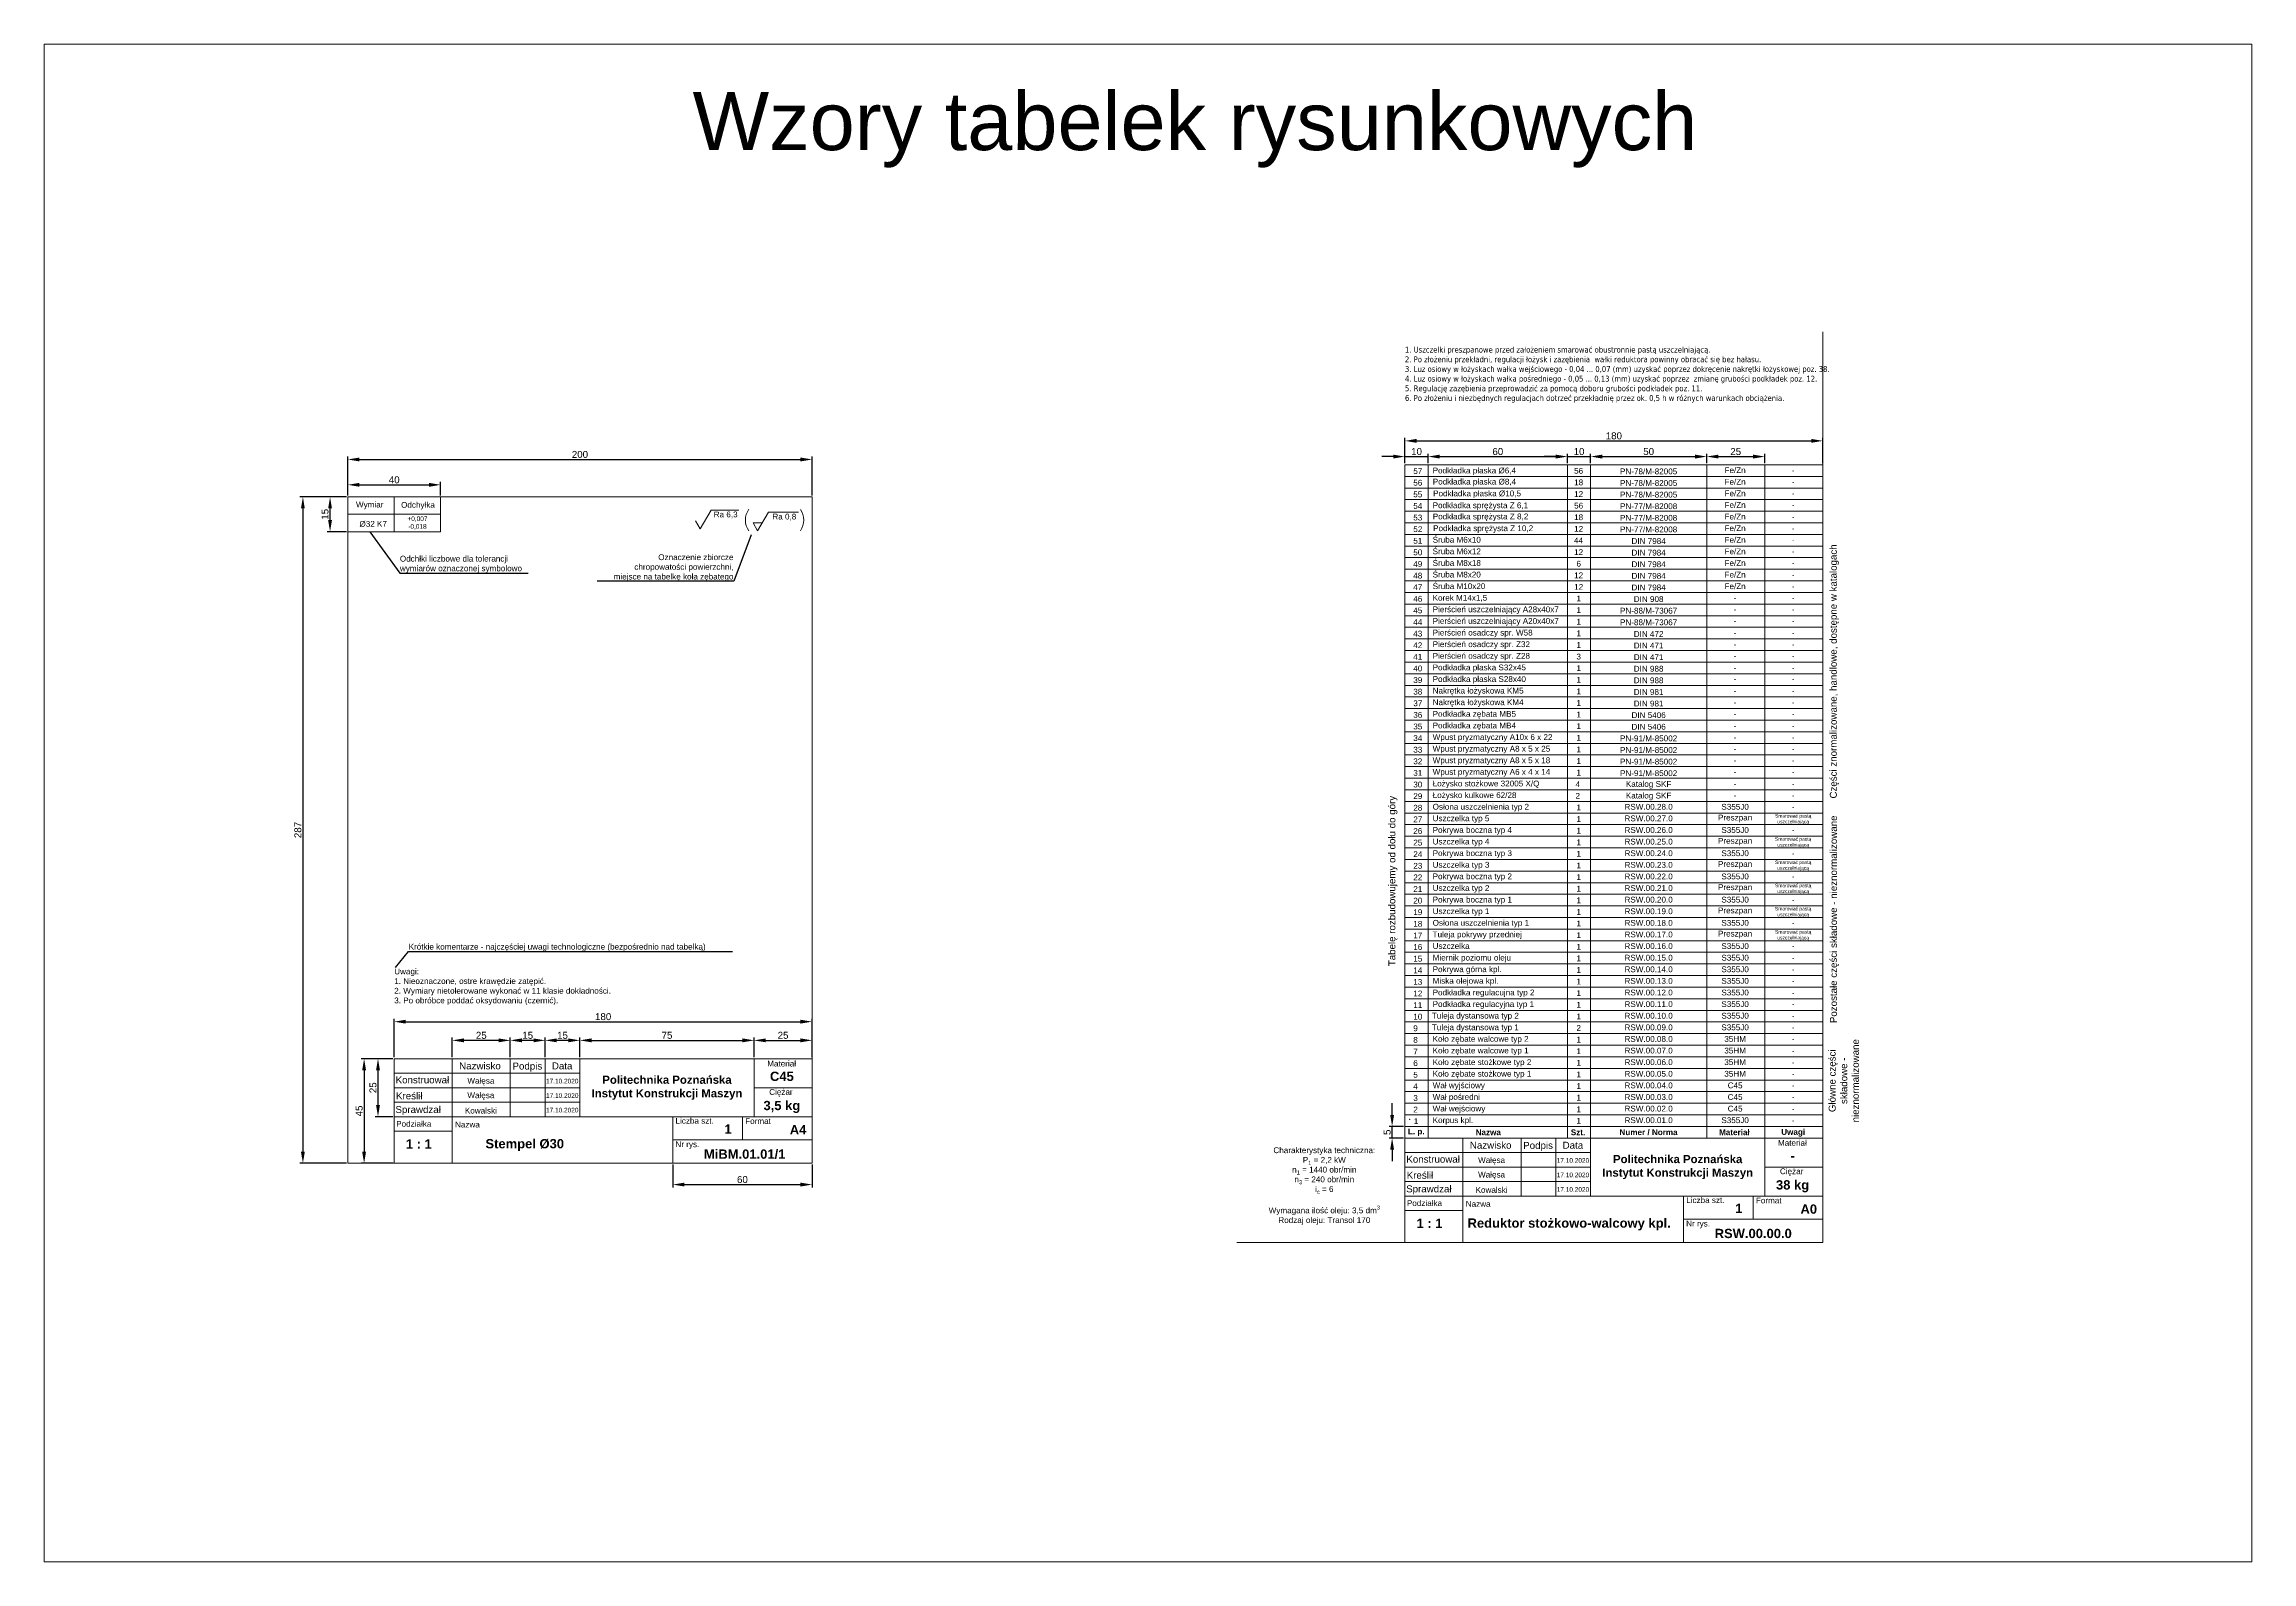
# Model space of a CAD drawing. Header units: millimetres. Extents: x 1987 to 2938, y 1540 to 2194.
import ezdxf
from ezdxf import colors
from ezdxf.entities.mleader import LeaderData, LeaderLine
from ezdxf.enums import TextEntityAlignment as Align
from ezdxf.math import Vec2, Vec3

# ---------------------------------------------------------------- set-up
doc = ezdxf.new("R2010")
doc.units = ezdxf.units.MM
doc.layers.get('Defpoints').update_dxf_attribs({"lineweight": 9})
doc.layers.add('Cienka', color=7, linetype='Continuous', lineweight=5)
doc.layers.add('Gruba', color=7, linetype='Continuous', lineweight=15)
doc.styles.add('arial_ttf', font='arial.ttf')
doc.styles.add('arial_ttfB', font='arialbd.ttf')
doc.styles.add('Inzynierka', font='arial.ttf')
doc.styles.get("Standard").update_dxf_attribs({"font": 'arial.ttf'})
doc.dimstyles.new('ISO-25', dxfattribs={"dimtxt": 2.5, "dimasz": 2.5, "dimexe": 1.25, "dimexo": 0.625, "dimtad": 1, "dimtxsty": 'Standard', "dimcen": 2.5, "dimadec": 0, "dimazin": 0, "dimtfac": 1, "dimtmove": 0, "dimatfit": 3, "dimfxl": 1, "dimarcsym": 0})

# ---------------------------------------------------------------- blocks, each defined once
blk = doc.blocks.new('*D33')
at = {"layer": 'Cienka', "color": 0, "lineweight": -2, "transparency": 16777216}
for p, q in [((2118.21, 1999.77), (2118.21, 2016.51)), ((2318.21, 1999.77), (2318.21, 2016.51)), ((2123.21, 2015.26), (2313.21, 2015.26))]:
    blk.add_line(p, q, dxfattribs=at)
at = {"layer": 'Cienka', "color": 0, "transparency": 16777216}
for points in [[(2123.21, 2016.09), (2123.21, 2014.43), (2118.21, 2015.26)], [(2313.21, 2016.09), (2313.21, 2014.43), (2318.21, 2015.26)]]:
    blk.add_solid(points, dxfattribs=at)
at = {"layer": 'Defpoints', "color": 0, "transparency": 16777216}
for p in [(2318.21, 2015.26), (2118.21, 1999.15), (2318.21, 1999.15)]:
    blk.add_point(p, dxfattribs=at)
at = {"layer": 'Cienka', "color": 0, "transparency": 16777216, "insert": (2218.21, 2017.42), "char_height": 3, "attachment_point": 5}
blk.add_mtext('200', dxfattribs=at)
blk = doc.blocks.new('*D34')
at = {"layer": 'Cienka', "color": 0, "lineweight": -2, "transparency": 16777216}
for p, q in [((2117.59, 1999.15), (2097.62, 1999.15)), ((2098.87, 1994.15), (2098.87, 1717.15)), ((2117.59, 1712.15), (2097.62, 1712.15))]:
    blk.add_line(p, q, dxfattribs=at)
at = {"layer": 'Cienka', "color": 0, "transparency": 16777216}
for points in [[(2098.03, 1994.15), (2099.7, 1994.15), (2098.87, 1999.15)], [(2098.03, 1717.15), (2099.7, 1717.15), (2098.87, 1712.15)]]:
    blk.add_solid(points, dxfattribs=at)
at = {"layer": 'Defpoints', "color": 0, "transparency": 16777216}
for p in [(2118.21, 1999.15), (2098.87, 1712.15), (2118.21, 1712.15)]:
    blk.add_point(p, dxfattribs=at)
at = {"layer": 'Cienka', "color": 0, "transparency": 16777216, "insert": (2096.71, 1855.65), "char_height": 3, "attachment_point": 5, "rotation": 90}
blk.add_mtext('287', dxfattribs=at)
blk = doc.blocks.new('*D35')
at = {"layer": 'Cienka', "color": 0, "lineweight": -2, "transparency": 16777216}
for p, q in [((2293.21, 1757.77), (2293.21, 1766.3)), ((2298.21, 1765.05), (2313.21, 1765.05)), ((2318.21, 1757.77), (2318.21, 1766.3))]:
    blk.add_line(p, q, dxfattribs=at)
at = {"layer": 'Cienka', "color": 0, "transparency": 16777216}
for points in [[(2298.21, 1765.89), (2298.21, 1764.22), (2293.21, 1765.05)], [(2313.21, 1765.89), (2313.21, 1764.22), (2318.21, 1765.05)]]:
    blk.add_solid(points, dxfattribs=at)
at = {"layer": 'Defpoints', "color": 0, "transparency": 16777216}
for p in [(2318.21, 1765.05), (2293.21, 1757.15), (2318.21, 1757.15)]:
    blk.add_point(p, dxfattribs=at)
at = {"layer": 'Cienka', "color": 0, "transparency": 16777216, "insert": (2305.71, 1767.21), "char_height": 3, "attachment_point": 5}
blk.add_mtext('25', dxfattribs=at)
blk = doc.blocks.new('*D36')
at = {"layer": 'Cienka', "color": 0, "lineweight": -2, "transparency": 16777216}
for p, q in [((2218.21, 1757.77), (2218.21, 1766.3)), ((2223.21, 1765.05), (2288.21, 1765.05)), ((2293.21, 1757.77), (2293.21, 1766.3))]:
    blk.add_line(p, q, dxfattribs=at)
at = {"layer": 'Cienka', "color": 0, "transparency": 16777216}
for points in [[(2223.21, 1765.89), (2223.21, 1764.22), (2218.21, 1765.05)], [(2288.21, 1765.89), (2288.21, 1764.22), (2293.21, 1765.05)]]:
    blk.add_solid(points, dxfattribs=at)
at = {"layer": 'Defpoints', "color": 0, "transparency": 16777216}
for p in [(2293.21, 1765.05), (2218.21, 1757.15), (2293.21, 1757.15)]:
    blk.add_point(p, dxfattribs=at)
at = {"layer": 'Cienka', "color": 0, "transparency": 16777216, "insert": (2255.71, 1767.21), "char_height": 3, "attachment_point": 5}
blk.add_mtext('75', dxfattribs=at)
blk = doc.blocks.new('*D37')
at = {"layer": 'Cienka', "color": 0, "lineweight": -2, "transparency": 16777216}
for p, q in [((2203.21, 1757.77), (2203.21, 1766.3)), ((2213.21, 1765.05), (2208.21, 1765.05)), ((2218.21, 1757.77), (2218.21, 1766.3))]:
    blk.add_line(p, q, dxfattribs=at)
at = {"layer": 'Cienka', "color": 0, "transparency": 16777216}
for points in [[(2208.21, 1765.89), (2208.21, 1764.22), (2203.21, 1765.05)], [(2213.21, 1765.89), (2213.21, 1764.22), (2218.21, 1765.05)]]:
    blk.add_solid(points, dxfattribs=at)
at = {"layer": 'Defpoints', "color": 0, "transparency": 16777216}
for p in [(2203.21, 1765.05), (2203.21, 1757.15), (2218.21, 1757.15)]:
    blk.add_point(p, dxfattribs=at)
at = {"layer": 'Cienka', "color": 0, "transparency": 16777216, "insert": (2210.71, 1767.21), "char_height": 3, "attachment_point": 5}
blk.add_mtext('15', dxfattribs=at)
blk = doc.blocks.new('*D38')
at = {"layer": 'Cienka', "color": 0, "lineweight": -2, "transparency": 16777216}
for p, q in [((2188.21, 1757.77), (2188.21, 1766.3)), ((2198.21, 1765.05), (2193.21, 1765.05)), ((2203.21, 1757.77), (2203.21, 1766.3))]:
    blk.add_line(p, q, dxfattribs=at)
at = {"layer": 'Cienka', "color": 0, "transparency": 16777216}
for points in [[(2193.21, 1765.89), (2193.21, 1764.22), (2188.21, 1765.05)], [(2198.21, 1765.89), (2198.21, 1764.22), (2203.21, 1765.05)]]:
    blk.add_solid(points, dxfattribs=at)
at = {"layer": 'Defpoints', "color": 0, "transparency": 16777216}
for p in [(2188.21, 1765.05), (2188.21, 1757.15), (2203.21, 1757.15)]:
    blk.add_point(p, dxfattribs=at)
at = {"layer": 'Cienka', "color": 0, "transparency": 16777216, "insert": (2195.71, 1767.21), "char_height": 3, "attachment_point": 5}
blk.add_mtext('15', dxfattribs=at)
blk = doc.blocks.new('*D39')
at = {"layer": 'Cienka', "color": 0, "lineweight": -2, "transparency": 16777216}
for p, q in [((2163.21, 1757.77), (2163.21, 1766.3)), ((2183.21, 1765.05), (2168.21, 1765.05)), ((2188.21, 1757.77), (2188.21, 1766.3))]:
    blk.add_line(p, q, dxfattribs=at)
at = {"layer": 'Cienka', "color": 0, "transparency": 16777216}
for points in [[(2168.21, 1765.89), (2168.21, 1764.22), (2163.21, 1765.05)], [(2183.21, 1765.89), (2183.21, 1764.22), (2188.21, 1765.05)]]:
    blk.add_solid(points, dxfattribs=at)
at = {"layer": 'Defpoints', "color": 0, "transparency": 16777216}
for p in [(2163.21, 1765.05), (2163.21, 1757.15), (2188.21, 1757.15)]:
    blk.add_point(p, dxfattribs=at)
at = {"layer": 'Cienka', "color": 0, "transparency": 16777216, "insert": (2175.71, 1767.21), "char_height": 3, "attachment_point": 5}
blk.add_mtext('25', dxfattribs=at)
blk = doc.blocks.new('*D40')
at = {"layer": 'Cienka', "color": 0, "lineweight": -2, "transparency": 16777216}
for p, q in [((2137.59, 1757.15), (2129.97, 1757.15)), ((2131.22, 1752.15), (2131.22, 1737.15)), ((2137.59, 1732.15), (2129.97, 1732.15))]:
    blk.add_line(p, q, dxfattribs=at)
at = {"layer": 'Cienka', "color": 0, "transparency": 16777216}
for points in [[(2130.39, 1752.15), (2132.06, 1752.15), (2131.22, 1757.15)], [(2130.39, 1737.15), (2132.06, 1737.15), (2131.22, 1732.15)]]:
    blk.add_solid(points, dxfattribs=at)
at = {"layer": 'Defpoints', "color": 0, "transparency": 16777216}
for p in [(2138.21, 1757.15), (2131.22, 1732.15), (2138.21, 1732.15)]:
    blk.add_point(p, dxfattribs=at)
at = {"layer": 'Cienka', "color": 0, "transparency": 16777216, "insert": (2129.07, 1744.65), "char_height": 3, "attachment_point": 5, "rotation": 90}
blk.add_mtext('25', dxfattribs=at)
blk = doc.blocks.new('*D41')
at = {"layer": 'Cienka', "color": 0, "lineweight": -2, "transparency": 16777216}
for p, q in [((2137.59, 1757.15), (2123.99, 1757.15)), ((2125.24, 1752.15), (2125.24, 1717.15)), ((2137.59, 1712.15), (2123.99, 1712.15))]:
    blk.add_line(p, q, dxfattribs=at)
at = {"layer": 'Cienka', "color": 0, "transparency": 16777216}
for points in [[(2124.4, 1752.15), (2126.07, 1752.15), (2125.24, 1757.15)], [(2124.4, 1717.15), (2126.07, 1717.15), (2125.24, 1712.15)]]:
    blk.add_solid(points, dxfattribs=at)
at = {"layer": 'Defpoints', "color": 0, "transparency": 16777216}
for p in [(2138.21, 1757.15), (2125.24, 1712.15), (2138.21, 1712.15)]:
    blk.add_point(p, dxfattribs=at)
at = {"layer": 'Cienka', "color": 0, "transparency": 16777216, "insert": (2123.09, 1734.65), "char_height": 3, "attachment_point": 5, "rotation": 90}
blk.add_mtext('45', dxfattribs=at)
blk = doc.blocks.new('*D42')
at = {"layer": 'Cienka', "color": 0, "lineweight": -2, "transparency": 16777216}
for p, q in [((2258.21, 1711.52), (2258.21, 1701.69)), ((2263.21, 1702.94), (2313.21, 1702.94)), ((2318.21, 1711.52), (2318.21, 1701.69))]:
    blk.add_line(p, q, dxfattribs=at)
at = {"layer": 'Cienka', "color": 0, "transparency": 16777216}
for points in [[(2263.21, 1703.77), (2263.21, 1702.1), (2258.21, 1702.94)], [(2313.21, 1703.77), (2313.21, 1702.1), (2318.21, 1702.94)]]:
    blk.add_solid(points, dxfattribs=at)
at = {"layer": 'Defpoints', "color": 0, "transparency": 16777216}
for p in [(2258.21, 1712.15), (2318.21, 1712.15), (2318.21, 1702.94)]:
    blk.add_point(p, dxfattribs=at)
at = {"layer": 'Cienka', "color": 0, "transparency": 16777216, "insert": (2288.21, 1705.09), "char_height": 3, "attachment_point": 5}
blk.add_mtext('60', dxfattribs=at)
blk = doc.blocks.new('*D43')
at = {"layer": 'Cienka', "color": 0, "lineweight": -2, "transparency": 16777216}
for p, q in [((2138.21, 1757.77), (2138.21, 1774.35)), ((2143.21, 1773.1), (2313.21, 1773.1)), ((2318.21, 1757.77), (2318.21, 1774.35))]:
    blk.add_line(p, q, dxfattribs=at)
at = {"layer": 'Cienka', "color": 0, "transparency": 16777216}
for points in [[(2143.21, 1773.94), (2143.21, 1772.27), (2138.21, 1773.1)], [(2313.21, 1773.94), (2313.21, 1772.27), (2318.21, 1773.1)]]:
    blk.add_solid(points, dxfattribs=at)
at = {"layer": 'Defpoints', "color": 0, "transparency": 16777216}
for p in [(2318.21, 1773.1), (2138.21, 1757.15), (2318.21, 1757.15)]:
    blk.add_point(p, dxfattribs=at)
at = {"layer": 'Cienka', "color": 0, "transparency": 16777216, "insert": (2228.21, 1775.26), "char_height": 3, "attachment_point": 5}
blk.add_mtext('180', dxfattribs=at)
blk = doc.blocks.new('Nawias')
at = {"layer": 'Cienka', "transparency": 33554687}
blk.add_arc((15083.66, -815.45), 8, 324.94335, 35.05665, dxfattribs=at)
blk = doc.blocks.new('Nawias 2')
at = {"layer": 'Cienka', "transparency": 33554687}
blk.add_arc((15076.37, -815.45), 8, 144.16079, 215.83921, dxfattribs=at)
blk = doc.blocks.new('_None')
blk = doc.blocks.new('*D44')
at = {"layer": 'Cienka', "color": 0, "lineweight": -2, "transparency": 16777216}
for p, q in [((2118.21, 1999.77), (2118.21, 2005.6)), ((2123.21, 2004.35), (2153.21, 2004.35)), ((2158.21, 1999.77), (2158.21, 2005.6))]:
    blk.add_line(p, q, dxfattribs=at)
at = {"layer": 'Cienka', "color": 0, "transparency": 16777216}
for points in [[(2123.21, 2005.18), (2123.21, 2003.51), (2118.21, 2004.35)], [(2153.21, 2005.18), (2153.21, 2003.51), (2158.21, 2004.35)]]:
    blk.add_solid(points, dxfattribs=at)
at = {"layer": 'Defpoints', "color": 0, "transparency": 16777216}
for p in [(2118.21, 1999.15), (2158.21, 2004.35), (2158.21, 1999.15)]:
    blk.add_point(p, dxfattribs=at)
at = {"layer": 'Cienka', "color": 0, "transparency": 16777216, "insert": (2138.21, 2006.5), "char_height": 3, "attachment_point": 5}
blk.add_mtext('40', dxfattribs=at)
blk = doc.blocks.new('*D45')
at = {"layer": 'Cienka', "color": 0, "lineweight": -2, "transparency": 16777216}
for p, q in [((2117.59, 1999.15), (2109.32, 1999.15)), ((2110.57, 1989.15), (2110.57, 1994.15)), ((2117.59, 1984.15), (2109.32, 1984.15))]:
    blk.add_line(p, q, dxfattribs=at)
at = {"layer": 'Cienka', "color": 0, "transparency": 16777216}
for points in [[(2109.74, 1994.15), (2111.4, 1994.15), (2110.57, 1999.15)], [(2109.74, 1989.15), (2111.4, 1989.15), (2110.57, 1984.15)]]:
    blk.add_solid(points, dxfattribs=at)
at = {"layer": 'Defpoints', "color": 0, "transparency": 16777216}
for p in [(2110.57, 1999.15), (2118.21, 1999.15), (2118.21, 1984.15)]:
    blk.add_point(p, dxfattribs=at)
at = {"layer": 'Cienka', "color": 0, "transparency": 16777216, "insert": (2108.41, 1991.65), "char_height": 3, "attachment_point": 5, "rotation": 90}
blk.add_mtext('15', dxfattribs=at)
blk = doc.blocks.new('*D26')
at = {"layer": 'Cienka', "color": 0, "lineweight": -2, "transparency": 16777216}
for p, q in [((2568.6, 2016.51), (2563.6, 2016.51)), ((2573.6, 2013.6), (2573.6, 2017.76)), ((2573.6, 2016.51), (2583.61, 2016.51)), ((2583.61, 2013.6), (2583.61, 2017.76)), ((2588.61, 2016.51), (2593.61, 2016.51))]:
    blk.add_line(p, q, dxfattribs=at)
at = {"layer": 'Cienka', "color": 0, "transparency": 16777216}
for points in [[(2568.6, 2017.34), (2568.6, 2015.67), (2573.6, 2016.51)], [(2588.61, 2017.34), (2588.61, 2015.67), (2583.61, 2016.51)]]:
    blk.add_solid(points, dxfattribs=at)
at = {"layer": 'Defpoints', "color": 0, "transparency": 16777216}
for p in [(2583.61, 2016.51), (2573.6, 2012.97), (2583.61, 2012.97)]:
    blk.add_point(p, dxfattribs=at)
at = {"layer": 'Cienka', "color": 0, "transparency": 16777216, "insert": (2578.61, 2018.66), "char_height": 3, "attachment_point": 5}
blk.add_mtext('10', dxfattribs=at)
blk = doc.blocks.new('*D27')
at = {"layer": 'Cienka', "color": 0, "lineweight": -2, "transparency": 16777216}
for p, q in [((2583.61, 2013.6), (2583.61, 2017.76)), ((2588.61, 2016.51), (2638.6, 2016.51)), ((2643.6, 2013.6), (2643.6, 2017.76))]:
    blk.add_line(p, q, dxfattribs=at)
at = {"layer": 'Cienka', "color": 0, "transparency": 16777216}
for points in [[(2588.61, 2017.34), (2588.61, 2015.67), (2583.61, 2016.51)], [(2638.6, 2017.34), (2638.6, 2015.67), (2643.6, 2016.51)]]:
    blk.add_solid(points, dxfattribs=at)
at = {"layer": 'Defpoints', "color": 0, "transparency": 16777216}
for p in [(2643.6, 2016.51), (2583.61, 2012.97), (2643.6, 2012.97)]:
    blk.add_point(p, dxfattribs=at)
at = {"layer": 'Cienka', "color": 0, "transparency": 16777216, "insert": (2613.61, 2018.66), "char_height": 3, "attachment_point": 5}
blk.add_mtext('60', dxfattribs=at)
blk = doc.blocks.new('*D28')
at = {"layer": 'Cienka', "color": 0, "lineweight": -2, "transparency": 16777216}
for p, q in [((2638.6, 2016.51), (2633.6, 2016.51)), ((2643.6, 2013.6), (2643.6, 2017.76)), ((2643.6, 2016.51), (2653.6, 2016.51)), ((2653.6, 2013.6), (2653.6, 2017.76)), ((2658.6, 2016.51), (2663.6, 2016.51))]:
    blk.add_line(p, q, dxfattribs=at)
at = {"layer": 'Cienka', "color": 0, "transparency": 16777216}
for points in [[(2638.6, 2017.34), (2638.6, 2015.67), (2643.6, 2016.51)], [(2658.6, 2017.34), (2658.6, 2015.67), (2653.6, 2016.51)]]:
    blk.add_solid(points, dxfattribs=at)
at = {"layer": 'Defpoints', "color": 0, "transparency": 16777216}
for p in [(2653.6, 2016.51), (2643.6, 2012.97), (2653.6, 2012.97)]:
    blk.add_point(p, dxfattribs=at)
at = {"layer": 'Cienka', "color": 0, "transparency": 16777216, "insert": (2648.6, 2018.66), "char_height": 3, "attachment_point": 5}
blk.add_mtext('10', dxfattribs=at)
blk = doc.blocks.new('*D29')
at = {"layer": 'Cienka', "color": 0, "lineweight": -2, "transparency": 16777216}
for p, q in [((2653.6, 2013.6), (2653.6, 2017.76)), ((2658.6, 2016.51), (2698.6, 2016.51)), ((2703.6, 2013.6), (2703.6, 2017.76))]:
    blk.add_line(p, q, dxfattribs=at)
at = {"layer": 'Cienka', "color": 0, "transparency": 16777216}
for points in [[(2658.6, 2017.34), (2658.6, 2015.67), (2653.6, 2016.51)], [(2698.6, 2017.34), (2698.6, 2015.67), (2703.6, 2016.51)]]:
    blk.add_solid(points, dxfattribs=at)
at = {"layer": 'Defpoints', "color": 0, "transparency": 16777216}
for p in [(2703.6, 2016.51), (2653.6, 2012.97), (2703.6, 2012.97)]:
    blk.add_point(p, dxfattribs=at)
at = {"layer": 'Cienka', "color": 0, "transparency": 16777216, "insert": (2678.6, 2018.66), "char_height": 3, "attachment_point": 5}
blk.add_mtext('50', dxfattribs=at)
blk = doc.blocks.new('*D30')
at = {"layer": 'Cienka', "color": 0, "lineweight": -2, "transparency": 16777216}
for p, q in [((2703.6, 2013.6), (2703.6, 2017.76)), ((2708.6, 2016.51), (2723.6, 2016.51)), ((2728.6, 2013.6), (2728.6, 2017.76))]:
    blk.add_line(p, q, dxfattribs=at)
at = {"layer": 'Cienka', "color": 0, "transparency": 16777216}
for points in [[(2708.6, 2017.34), (2708.6, 2015.67), (2703.6, 2016.51)], [(2723.6, 2017.34), (2723.6, 2015.67), (2728.6, 2016.51)]]:
    blk.add_solid(points, dxfattribs=at)
at = {"layer": 'Defpoints', "color": 0, "transparency": 16777216}
for p in [(2728.6, 2016.51), (2703.6, 2012.97), (2728.6, 2012.97)]:
    blk.add_point(p, dxfattribs=at)
at = {"layer": 'Cienka', "color": 0, "transparency": 16777216, "insert": (2716.1, 2018.66), "char_height": 3, "attachment_point": 5}
blk.add_mtext('25', dxfattribs=at)
blk = doc.blocks.new('*D31')
at = {"layer": 'Cienka', "color": 0, "lineweight": -2, "transparency": 16777216}
for p, q in [((2568.08, 1732.97), (2568.08, 1737.97)), ((2572.98, 1727.97), (2566.83, 1727.97)), ((2572.98, 1722.97), (2566.83, 1722.97)), ((2568.08, 1722.97), (2568.08, 1727.97)), ((2568.08, 1717.97), (2568.08, 1712.97))]:
    blk.add_line(p, q, dxfattribs=at)
at = {"layer": 'Cienka', "color": 0, "transparency": 16777216}
for points in [[(2567.25, 1732.97), (2568.92, 1732.97), (2568.08, 1727.97)], [(2567.25, 1717.97), (2568.92, 1717.97), (2568.08, 1722.97)]]:
    blk.add_solid(points, dxfattribs=at)
at = {"layer": 'Defpoints', "color": 0, "transparency": 16777216}
for p in [(2568.08, 1727.97), (2573.6, 1727.97), (2573.6, 1722.97)]:
    blk.add_point(p, dxfattribs=at)
at = {"layer": 'Cienka', "color": 0, "transparency": 16777216, "insert": (2565.93, 1725.47), "char_height": 3, "attachment_point": 5, "rotation": 90}
blk.add_mtext('5', dxfattribs=at)
blk = doc.blocks.new('*D32')
at = {"layer": 'Cienka', "color": 0, "lineweight": -2, "transparency": 16777216}
for p, q in [((2573.6, 2013.6), (2573.6, 2024.52)), ((2578.6, 2023.27), (2748.6, 2023.27)), ((2753.6, 2013.6), (2753.6, 2024.52))]:
    blk.add_line(p, q, dxfattribs=at)
at = {"layer": 'Cienka', "color": 0, "transparency": 16777216}
for points in [[(2578.6, 2024.11), (2578.6, 2022.44), (2573.6, 2023.27)], [(2748.6, 2024.11), (2748.6, 2022.44), (2753.6, 2023.27)]]:
    blk.add_solid(points, dxfattribs=at)
at = {"layer": 'Defpoints', "color": 0, "transparency": 16777216}
for p in [(2753.6, 2023.27), (2573.6, 2012.97), (2753.6, 2012.97)]:
    blk.add_point(p, dxfattribs=at)
at = {"layer": 'Cienka', "color": 0, "transparency": 16777216, "insert": (2663.6, 2025.43), "char_height": 3, "attachment_point": 5}
blk.add_mtext('180', dxfattribs=at)

msp = doc.modelspace()

# ---------------------------------------------------------------- linework, layer by layer
at = {"layer": 'Cienka'}
msp.add_lwpolyline([(1987.408, 2194.15), (2938.433, 2194.15), (2938.433, 1540.436), (1987.408, 1540.436)], close=True, dxfattribs=at)
at = {"layer": 'Cienka', "transparency": 33554687}
for points in [[(2268.038, 1988.77), (2270.033, 1985.314), (2274.718, 1993.428)], [(2274.718, 1993.428), (2286.623, 1993.428)], [(2292.777, 1987.913), (2294.773, 1984.457), (2299.457, 1992.572)], [(2292.777, 1987.913), (2296.768, 1987.913)], [(2299.457, 1992.572), (2312.432, 1992.572)]]:
    msp.add_lwpolyline(points, dxfattribs=at)
at = {"layer": 'Gruba'}
for p, q in [((2753.605, 2070.274), (2753.605, 1677.972)), ((2138.214, 1999.149), (2138.214, 1991.649)), ((2138.214, 1999.149), (2138.214, 1991.649)), ((2158.214, 1991.649), (2158.214, 1999.149)), ((2138.214, 1991.649), (2118.214, 1991.649)), ((2118.214, 1991.649), (2138.214, 1991.649)), ((2138.214, 1991.649), (2158.214, 1991.649)), ((2138.214, 1991.649), (2138.214, 1984.149)), ((2138.214, 1991.649), (2158.214, 1991.649)), ((2138.214, 1984.149), (2138.214, 1991.649)), ((2158.214, 1991.649), (2158.214, 1984.149)), ((2138.214, 1984.149), (2118.214, 1984.149)), ((2158.214, 1984.149), (2138.214, 1984.149)), ((2138.214, 1757.149), (2163.214, 1757.149)), ((2218.214, 1750.899), (2138.214, 1750.899)), ((2163.214, 1757.149), (2163.214, 1712.149)), ((2163.214, 1757.149), (2188.214, 1757.149)), ((2188.214, 1757.149), (2188.214, 1732.149)), ((2188.214, 1757.149), (2203.214, 1757.149)), ((2203.214, 1757.149), (2203.214, 1732.149)), ((2203.214, 1757.149), (2218.214, 1757.149)), ((2218.214, 1757.149), (2218.214, 1732.149)), ((2218.214, 1744.649), (2218.214, 1757.149)), ((2218.214, 1744.649), (2138.214, 1744.649)), ((2218.214, 1732.149), (2218.214, 1744.649)), ((2293.214, 1744.649), (2318.214, 1744.649)), ((2218.214, 1738.399), (2138.214, 1738.399)), ((2293.214, 1732.149), (2138.214, 1732.149)), ((2163.214, 1732.149), (2163.214, 1725.899)), ((2258.214, 1712.149), (2258.214, 1732.149)), ((2288.214, 1722.149), (2288.214, 1732.149)), ((2163.214, 1725.899), (2138.214, 1725.899)), ((2258.214, 1722.149), (2318.214, 1722.149)), ((2598.605, 1722.972), (2598.605, 1677.972)), ((2623.605, 1722.972), (2623.605, 1697.972)), ((2638.605, 1722.972), (2638.605, 1697.972)), ((2653.605, 1722.972), (2653.605, 1697.972)), ((2653.605, 1710.472), (2653.605, 1722.972)), ((2318.214, 1712.149), (2258.214, 1712.149)), ((2653.605, 1716.722), (2573.605, 1716.722)), ((2653.605, 1710.472), (2573.605, 1710.472)), ((2653.605, 1704.222), (2573.605, 1704.222)), ((2653.605, 1697.972), (2653.605, 1710.472)), ((2728.605, 1710.472), (2753.605, 1710.472)), ((2728.605, 1697.972), (2573.605, 1697.972)), ((2598.605, 1697.972), (2598.605, 1691.722)), ((2693.605, 1677.972), (2693.605, 1697.972)), ((2723.605, 1687.972), (2723.605, 1697.972)), ((2598.605, 1691.722), (2573.605, 1691.722)), ((2693.605, 1687.972), (2753.605, 1687.972)), ((2753.605, 1677.972), (2501.214, 1677.972))]:
    msp.add_line(p, q, dxfattribs=at)
at = {"layer": 'Gruba', "transparency": 33554687}
for p, q in [((2573.605, 1722.972), (2573.605, 2012.972)), ((2583.609, 1722.972), (2583.609, 2012.972)), ((2643.604, 1722.972), (2643.604, 2012.972)), ((2653.605, 1722.972), (2653.605, 2012.972)), ((2703.604, 1722.972), (2703.604, 2012.972)), ((2728.605, 1722.972), (2728.605, 2012.972))]:
    msp.add_line(p, q, dxfattribs=at)
at = {"layer": 'Gruba', "color": 7, "linetype": 'Continuous', "transparency": 33554687}
for p, q in [((2573.605, 2012.972), (2753.605, 2012.972)), ((2573.605, 2007.972), (2753.605, 2007.972)), ((2573.605, 2002.972), (2753.605, 2002.972)), ((2573.605, 1997.972), (2753.605, 1997.972)), ((2573.605, 1992.972), (2753.605, 1992.972)), ((2573.605, 1987.972), (2753.605, 1987.972)), ((2573.605, 1982.972), (2753.605, 1982.972)), ((2573.605, 1977.972), (2753.605, 1977.972)), ((2573.605, 1972.972), (2753.605, 1972.972)), ((2573.605, 1967.972), (2753.605, 1967.972)), ((2573.605, 1962.972), (2753.605, 1962.972)), ((2573.605, 1957.972), (2753.605, 1957.972)), ((2573.605, 1952.972), (2753.605, 1952.972)), ((2573.605, 1947.972), (2753.605, 1947.972)), ((2573.605, 1942.972), (2753.605, 1942.972)), ((2573.605, 1937.972), (2753.605, 1937.972)), ((2573.605, 1932.972), (2753.605, 1932.972)), ((2573.605, 1927.972), (2753.605, 1927.972)), ((2573.605, 1922.972), (2753.605, 1922.972)), ((2573.605, 1917.972), (2753.605, 1917.972)), ((2573.605, 1912.972), (2753.605, 1912.972)), ((2573.605, 1907.972), (2753.605, 1907.972)), ((2573.605, 1902.972), (2753.605, 1902.972)), ((2573.605, 1897.972), (2753.605, 1897.972)), ((2573.605, 1892.972), (2753.605, 1892.972)), ((2573.605, 1887.972), (2753.605, 1887.972)), ((2573.605, 1887.972), (2753.605, 1887.972)), ((2573.605, 1882.972), (2753.605, 1882.972)), ((2573.605, 1877.972), (2753.605, 1877.972)), ((2573.605, 1872.972), (2753.605, 1872.972)), ((2573.605, 1867.972), (2753.605, 1867.972)), ((2573.605, 1862.972), (2753.605, 1862.972)), ((2573.605, 1857.972), (2753.605, 1857.972)), ((2573.605, 1852.972), (2753.605, 1852.972)), ((2573.605, 1847.972), (2753.605, 1847.972)), ((2573.605, 1842.972), (2753.605, 1842.972)), ((2573.605, 1837.972), (2753.605, 1837.972)), ((2573.605, 1832.972), (2753.605, 1832.972)), ((2573.605, 1827.972), (2753.605, 1827.972)), ((2573.605, 1822.972), (2753.605, 1822.972)), ((2573.605, 1817.972), (2753.605, 1817.972)), ((2573.605, 1812.972), (2753.605, 1812.972)), ((2573.605, 1807.972), (2753.605, 1807.972)), ((2573.605, 1802.972), (2753.605, 1802.972)), ((2573.605, 1797.972), (2753.605, 1797.972)), ((2573.605, 1792.972), (2753.605, 1792.972)), ((2573.605, 1787.972), (2753.605, 1787.972)), ((2573.605, 1782.972), (2753.605, 1782.972)), ((2573.605, 1777.972), (2753.605, 1777.972)), ((2573.605, 1772.972), (2753.605, 1772.972)), ((2573.605, 1767.972), (2753.605, 1767.972)), ((2573.605, 1762.972), (2753.605, 1762.972)), ((2573.605, 1757.972), (2753.605, 1757.972)), ((2573.605, 1752.972), (2753.605, 1752.972)), ((2573.605, 1747.972), (2753.605, 1747.972)), ((2573.605, 1742.972), (2753.605, 1742.972)), ((2573.605, 1737.972), (2753.605, 1737.972)), ((2573.605, 1732.972), (2753.605, 1732.972)), ((2573.605, 1727.972), (2753.605, 1727.972))]:
    msp.add_line(p, q, dxfattribs=at)
at = {"layer": 'Gruba', "color": 7, "linetype": 'Continuous'}
for p, q in [((2573.605, 1677.972), (2573.605, 1727.877)), ((2573.605, 1722.972), (2753.605, 1722.972)), ((2573.605, 1722.972), (2653.733, 1722.972))]:
    msp.add_line(p, q, dxfattribs=at)
at = {"layer": 'Gruba'}
for points in [[(2118.214, 1999.149), (2318.214, 1999.149), (2318.214, 1712.149), (2118.214, 1712.149)], [(2318.214, 1712.149), (2138.214, 1712.149), (2138.214, 1757.149), (2318.214, 1757.149)], [(2318.214, 1757.149), (2293.214, 1757.149), (2293.214, 1732.149), (2318.214, 1732.149)], [(2753.605, 1722.972), (2728.605, 1722.972), (2728.605, 1697.972), (2753.605, 1697.972)]]:
    msp.add_lwpolyline(points, close=True, dxfattribs=at)
msp.add_point((2575.668, 1731.04), dxfattribs=at)

# ---------------------------------------------------------------- block references
at = {"layer": 'Cienka'}
for name, p in [('Nawias 2', (-12778.874, 2804.591)), ('Nawias', (-12777.043, 2804.591))]:
    msp.add_blockref(name, p, dxfattribs=at)

# ---------------------------------------------------------------- texts
for s, width, heights, insert, char_height, attachment_point in [('Wzory tabelek rysunkowych', 439.67128, [3.235], (2266.744, 2173.507), 25, 1), ('{\\fTahoma|b0|i0|c238|p34;1. Uszczelki preszpanowe przed założeniem smarować obustronnie pastą uszczelniającą.\\P2. Po złożeniu przekładni, regulacji łożysk i zazębienia  wałki reduktora powinny obracać się bez hałasu.\\P3. Luz osiowy w łożyskach wałka wejściowego - 0,04 ... 0,07 (mm) uzyskać poprzez dokręcenie nakrętki łożyskowej poz. 38.\\P4. Luz osiowy w łożyskach wałka pośredniego - 0,05 ... 0,13 (mm) uzyskać poprzez  zmianę grubości podkładek poz. 12.\\P5. Regulację zazębienia przeprowadzić za pomocą doboru grubości podkładek poz. 11.\\P6. Po złożeniu i niezbędnych regulacjach dotrzeć przekładnię przez ok. 0,5 h w różnych warunkach obciążenia.  }', 174.10016, [0], (2573.605, 2063.816), 2.5, 1), ('{\\fArial|b1|i0|c238|p34;C45}', 18.79507, [4.319], (2305.201, 1749.546), 4, 5), ('Wałęsa', 23.29132, [0], (2175.541, 1747.278), 2.5, 5), ('Wałęsa', 23.29132, [0], (2175.541, 1741.028), 2.5, 5), ('17.10.2020', 23.29132, [0], (2210.585, 1747.503), 2, 5), ('17.10.2020', 23.29132, [0], (2210.585, 1741.253), 2, 5), ('Kowalski', 23.29132, [0], (2175.541, 1734.778), 2.5, 5), ('17.10.2020', 23.29132, [0], (2210.585, 1735.003), 2, 5), ('{\\fArial|b1|i0|c238|p34;3,5 kg}', 18.79507, [4.319], (2305.201, 1736.375), 4, 5), ('\\A1;\\pxqc;Charakterystyka techniczna:\\PP{\\H0.7x;\\S^ 1;} = 2,2 kW\\Pn{\\H0.7x;\\S^ 1;} = 1440 obr/min\\Pn{\\H0.7x;\\S^ 3;} = 240 obr/min\\Pi{\\H0.7x;\\S^ c;} = 6\\P\\PWymagana ilość oleju: 3,5 dm{\\H0.7x;\\S3^ ;}\\PRodzaj oleju: Transol 170', 111.00395, [0], (2483.372, 1718.977), 2.5, 1), ('Wałęsa', 23.29132, [0], (2610.932, 1713.101), 2.5, 5), ('17.10.2020', 23.29132, [0], (2645.976, 1713.326), 2, 5), ('{\\fArial|b1|i0|c238|p34;-}', 18.79507, [4.319], (2740.592, 1715.369), 4, 5), ('Wałęsa', 23.29132, [0], (2610.932, 1706.851), 2.5, 5), ('17.10.2020', 23.29132, [0], (2645.976, 1707.076), 2, 5), ('{\\fArial|b1|i0|c238|p34;38 kg}', 18.79507, [4.319], (2740.592, 1702.198), 4, 5), ('Kowalski', 23.29132, [0], (2610.932, 1700.601), 2.5, 5), ('17.10.2020', 23.29132, [0], (2645.976, 1700.826), 2, 5)]:
    msp.add_mtext_dynamic_manual_height_columns(s, width=width, gutter_width=12.5, heights=heights, dxfattribs=dict(at, insert=insert, char_height=char_height, attachment_point=attachment_point))
at = {"layer": 'Cienka', "insert": (2148.214, 1987.899), "char_height": 2, "attachment_point": 5, "style": 'Inzynierka'}
msp.add_mtext_dynamic_manual_height_columns('\\pxqc;+0,007\\P-0,018', width=20, gutter_width=20, heights=[0], dxfattribs=at)
at = {"layer": 'Cienka', "transparency": 33554687, "char_height": 2.5, "attachment_point": 1}
for s, insert, width in [('Ra 6,3', (2275.851, 1992.834), 14.06166), ('Ra 0,8', (2301.12, 1991.914), 23.25285)]:
    msp.add_mtext(s, dxfattribs=dict(at, insert=insert, width=width))
at = {"layer": 'Cienka', "color": 1, "char_height": 3, "rotation": 90}
for s, width, insert, attachment_point in [('Części znormalizowane, handlowe, dostępne w katalogach', 143.61092, (2756.638, 1869.22), 1), ('Tabelę rozbudowujemy od dołu do góry', 143.61092, (2566.483, 1796.99), 1), ('Pozostałe części składowe - nieznormalizowane', 143.61092, (2756.695, 1772.473), 1), ('Główne części składowe - nieznormalizowane', 45.07258, (2762.663, 1747.653), 5)]:
    msp.add_mtext_dynamic_manual_height_columns(s, width=width, gutter_width=12.5, heights=[0], dxfattribs=dict(at, insert=insert, attachment_point=attachment_point))
at = {"layer": 'Gruba', "style": 'arial_ttf'}
for s, p in [('Wymiar', (2121.742, 1994.58)), ('%%C32 K7', (2123.231, 1986.294)), ('Odchyłka', (2141.169, 1994.46))]:
    msp.add_text(s, height=2.5, dxfattribs=at).set_placement(p)
at = {"layer": 'Gruba', "color": 7}
for s, height, style, p in [('Nazwisko', 3, 'arial_ttf', (2166.18, 1755.557)), ('Podpis', 3, 'arial_ttf', (2189.163, 1755.488)), ('Data', 3, 'arial_ttf', (2206.136, 1755.56)), ('Materiał', 2.5, 'arial_ttf', (2298.889, 1756.304)), ('Konstruował', 3, 'arial_ttf', (2138.826, 1749.535)), ('Kreślił', 3, 'arial_ttf', (2138.983, 1742.634)), ('Ciężar', 2.5, 'arial_ttf', (2299.742, 1744.091)), ('Sprawdzał', 3, 'arial_ttf', (2138.737, 1736.761)), ('Format', 2.5, 'arial_ttf', (2289.392, 1731.53)), ('Podziałka', 2.5, 'arial_ttf', (2139.058, 1730.371)), ('1 : 1', 4, 'arial_ttfB', (2143.214, 1722.42)), ('Nazwa', 2.5, 'arial_ttf', (2164.421, 1730.035)), ('Stempel %%C30', 4, 'arial_ttfB', (2177.511, 1722.54)), ('Nr rys.', 2.5, 'arial_ttf', (2259.36, 1721.557)), ('1', 4, 'arial_ttfB', (2280.458, 1728.83)), ('A4', 4, 'arial_ttfB', (2308.605, 1728.56)), ('Nazwisko', 3, 'arial_ttf', (2601.571, 1721.38)), ('Podpis', 3, 'arial_ttf', (2624.554, 1721.311)), ('Data', 3, 'arial_ttf', (2641.527, 1721.383)), ('Materiał', 2.5, 'arial_ttf', (2734.281, 1722.127)), ('MiBM.01.01/1', 4, 'arial_ttfB', (2271.635, 1718.056)), ('Konstruował', 3, 'arial_ttf', (2574.218, 1715.358)), ('Sprawdzał', 3, 'arial_ttf', (2574.128, 1702.584)), ('Kreślił', 3, 'arial_ttf', (2574.374, 1708.457)), ('Ciężar', 2.5, 'arial_ttf', (2735.134, 1709.914)), ('Podziałka', 2.5, 'arial_ttf', (2574.449, 1696.194)), ('Nazwa', 2.5, 'arial_ttf', (2599.812, 1695.858)), ('1', 4, 'arial_ttfB', (2715.849, 1694.653)), ('Format', 2.5, 'arial_ttf', (2724.783, 1697.353)), ('A0', 4, 'arial_ttfB', (2743.996, 1694.383)), ('1 : 1', 4, 'arial_ttfB', (2578.605, 1688.243)), ('Reduktor stożkowo-walcowy kpl.', 4, 'arial_ttfB', (2600.581, 1688.363)), ('Nr rys.', 2.5, 'arial_ttf', (2694.751, 1687.38)), ('RSW.00.00.0', 4, 'arial_ttfB', (2707.026, 1683.879))]:
    msp.add_text(s, height=height, dxfattribs=dict(at, style=style)).set_placement(p, align=Align.TOP_LEFT)
at = {"layer": 'Gruba', "char_height": 2.5, "style": 'Inzynierka'}
for s, insert, width, attachment_point in [('57', (2577.199, 2011.496), 39.17918, 1), ('56', (2648.426, 2010.368), 3.62811, 5), ('18', (2648.426, 2005.368), 3.62811, 5), ('56', (2577.199, 2006.496), 39.17918, 1), ('55', (2577.199, 2001.496), 39.17918, 1), ('12', (2648.426, 2000.368), 3.62811, 5), ('54', (2577.199, 1996.496), 39.17918, 1), ('53', (2577.199, 1991.496), 39.17918, 1), ('56', (2648.426, 1995.368), 3.62811, 5), ('18', (2648.426, 1990.368), 3.62811, 5), ('52', (2577.199, 1986.496), 39.17918, 1), ('51', (2577.199, 1981.496), 39.17918, 1), ('44', (2648.367, 1980.373), 39.17918, 5), ('12', (2648.426, 1985.368), 3.62811, 5), ('49', (2577.199, 1971.496), 39.17918, 1), ('50', (2577.199, 1976.496), 39.17918, 1), ('12', (2648.426, 1975.368), 3.62811, 5), ('6', (2647.483, 1971.623), 40, 1), ('48', (2577.199, 1966.496), 39.17918, 1), ('47', (2577.199, 1961.496), 39.17918, 1), ('12', (2648.426, 1965.368), 3.62811, 5), ('12', (2648.426, 1960.368), 3.62811, 5), ('46', (2577.199, 1956.496), 39.17918, 1), ('45', (2577.199, 1951.496), 39.17918, 1), ('1', (2647.483, 1956.623), 39.17918, 1), ('1', (2647.483, 1951.623), 39.17918, 1), ('44', (2577.199, 1946.496), 39.17918, 1), ('43', (2577.199, 1941.496), 39.17918, 1), ('1', (2647.483, 1946.623), 40, 1), ('1', (2647.483, 1941.623), 40, 1), ('42', (2577.199, 1936.496), 39.17918, 1), ('41', (2577.199, 1931.496), 39.17918, 1), ('3', (2647.483, 1931.623), 39.17918, 1), ('1', (2647.483, 1936.623), 39.17918, 1), ('40', (2577.199, 1926.496), 39.17918, 1), ('39', (2577.199, 1921.496), 39.17918, 1), ('1', (2647.483, 1926.623), 39.17918, 1), ('1', (2647.483, 1921.623), 39.17918, 1), ('38', (2577.199, 1916.496), 39.17918, 1), ('1', (2647.483, 1916.623), 40, 1), ('1', (2647.483, 1911.623), 40, 1), ('37', (2577.199, 1911.496), 39.17918, 1), ('36', (2577.199, 1906.496), 39.17918, 1), ('1', (2647.483, 1906.623), 39.17918, 1), ('1', (2647.483, 1906.623), 39.17918, 1), ('35', (2577.199, 1901.496), 39.17918, 1), ('34', (2577.199, 1896.496), 39.17918, 1), ('1', (2647.483, 1901.623), 39.17918, 1), ('1', (2647.483, 1896.623), 39.17918, 1), ('33', (2577.199, 1891.496), 39.17918, 1), ('32', (2577.199, 1886.496), 39.17918, 1), ('1', (2647.483, 1891.623), 40, 1), ('1', (2647.483, 1886.623), 40, 1), ('31', (2577.199, 1881.496), 39.17918, 1), ('30', (2577.199, 1876.496), 39.17918, 1), ('4', (2647.088, 1876.623), 39.17918, 1), ('1', (2647.483, 1881.623), 39.17918, 1), ('29', (2577.199, 1871.496), 39.17918, 1), ('28', (2577.199, 1866.496), 39.17918, 1), ('2', (2647.088, 1871.623), 39.17918, 1), ('1', (2647.483, 1866.623), 39.17918, 1), ('27', (2577.199, 1861.496), 39.17918, 1), ('26', (2577.199, 1856.496), 39.17918, 1), ('1', (2647.483, 1861.623), 40, 1), ('1', (2647.483, 1856.623), 40, 1), ('25', (2577.199, 1851.496), 39.17918, 1), ('24', (2577.199, 1846.496), 39.17918, 1), ('1', (2647.483, 1851.623), 39.17918, 1), ('1', (2647.483, 1846.623), 39.17918, 1), ('23', (2577.199, 1841.496), 39.17918, 1), ('22', (2577.199, 1836.496), 39.17918, 1), ('1', (2647.483, 1841.623), 39.17918, 1), ('1', (2647.483, 1836.623), 39.17918, 1), ('21', (2577.199, 1831.496), 39.17918, 1), ('20', (2577.199, 1826.496), 39.17918, 1), ('1', (2647.483, 1831.623), 40, 1), ('1', (2647.483, 1826.623), 40, 1), ('19', (2577.199, 1821.496), 39.17918, 1), ('18', (2577.199, 1816.496), 39.17918, 1), ('1', (2647.483, 1821.623), 39.17918, 1), ('1', (2647.483, 1816.623), 39.17918, 1), ('17', (2577.199, 1811.496), 39.17918, 1), ('1', (2647.483, 1811.623), 39.17918, 1), ('16', (2577.199, 1806.496), 39.17918, 1), ('15', (2577.199, 1801.496), 39.17918, 1), ('1', (2647.483, 1806.623), 39.17918, 1), ('1', (2647.483, 1801.623), 40, 1), ('\\A1;Uwagi:\\P1. Nieoznaczone, ostre krawędzie zatępić.\\P2. Wymiary nietolerowane wykonać w 11 klasie dokładności.\\P3. Po obróbce poddać oksydowaniu (czernić).', (2138.214, 1796.006), 181.12158, 1), ('14', (2577.199, 1796.496), 39.17918, 1), ('13', (2577.199, 1791.496), 39.17918, 1), ('1', (2647.483, 1796.623), 40, 1), ('1', (2647.483, 1791.623), 39.17918, 1), ('12', (2577.199, 1786.496), 39.17918, 1), ('11', (2577.199, 1781.496), 39.17918, 1), ('1', (2647.483, 1786.623), 39.17918, 1), ('1', (2647.483, 1781.623), 39.17918, 1), ('9', (2577.199, 1771.496), 39.17918, 1), ('10', (2577.199, 1776.496), 39.17918, 1), ('2', (2647.483, 1771.623), 40, 1), ('1', (2647.483, 1776.623), 39.17918, 1), ('8', (2577.199, 1766.496), 39.17918, 1), ('7', (2577.199, 1761.496), 39.17918, 1), ('1', (2647.483, 1766.623), 40, 1), ('1', (2647.483, 1761.623), 39.17918, 1), ('5', (2577.199, 1751.496), 39.17918, 1), ('6', (2577.199, 1756.496), 39.17918, 1), ('1', (2647.483, 1756.623), 39.17918, 1), ('1', (2647.483, 1751.623), 39.17918, 1), ('4', (2577.199, 1746.496), 39.17918, 1), ('3', (2577.199, 1741.496), 39.17918, 1), ('1', (2647.483, 1746.623), 39.17918, 1), ('1', (2647.483, 1741.623), 40, 1), ('2', (2577.199, 1736.496), 39.17918, 1), ('1', (2577.401, 1731.496), 39.17918, 1), ('1', (2647.483, 1736.623), 40, 1), ('1', (2647.483, 1731.623), 39.17918, 1)]:
    msp.add_mtext(s, dxfattribs=dict(at, insert=insert, width=width, attachment_point=attachment_point))
at = {"layer": 'Gruba', "char_height": 2.5, "width": 68.9836, "attachment_point": 1, "line_spacing_factor": 0.48, "style": 'Inzynierka'}
for s, insert in [('Podkładka płaska %%C6,4', (2585.552, 2011.77)), ('Podkładka płaska %%C8,4', (2585.596, 2006.968)), ('Podkładka płaska %%C10,5', (2585.746, 2001.887)), ('Podkładka sprężysta Z 6,1', (2585.552, 1996.77)), ('Podkładka sprężysta Z 8,2', (2585.596, 1991.968)), ('Śruba M6x10', (2585.54, 1981.935)), ('Podkładka sprężysta Z 10,2', (2585.746, 1986.887)), ('Śruba M6x12', (2585.54, 1976.935)), ('Śruba M8x18', (2585.54, 1971.935)), ('Śruba M8x20', (2585.54, 1966.935)), ('Śruba M10x20', (2585.54, 1961.935)), ('Korek M14x1,5', (2585.54, 1956.941)), ('Pierścień uszczelniający A28x40x7', (2585.54, 1951.941)), ('Pierścień uszczelniający A20x40x7', (2585.54, 1946.941)), ('Pierścień osadczy spr. W58', (2585.54, 1941.935)), ('Pierścień osadczy spr. Z32', (2585.54, 1936.935)), ('Pierścień osadczy spr. Z28', (2585.54, 1931.935)), ('Podkładka płaska S32x45', (2585.54, 1926.935)), ('Podkładka płaska S28x40', (2585.54, 1921.935)), ('Nakrętka łożyskowa KM5', (2585.54, 1916.935)), ('Nakrętka łożyskowa KM4', (2585.54, 1911.935)), ('Podkładka zębata MB5', (2585.54, 1906.935)), ('Podkładka zębata MB4', (2585.54, 1901.935)), ('Wpust pryzmatyczny A10x 6 x 22', (2585.54, 1896.935)), ('Wpust pryzmatyczny A8 x 5 x 25', (2585.54, 1891.935)), ('Wpust pryzmatyczny A8 x 5 x 18', (2585.54, 1886.935)), ('Wpust pryzmatyczny A6 x 4 x 14', (2585.54, 1881.935)), ('Łożysko stożkowe 32005 X/Q', (2585.54, 1876.935)), ('Łożysko kulkowe 62/28', (2585.54, 1871.935)), ('Osłona uszczelnienia typ 2', (2585.54, 1866.935)), ('Uszczelka typ 5', (2585.54, 1861.935)), ('Pokrywa boczna typ 4', (2585.54, 1856.935)), ('Uszczelka typ 4', (2585.54, 1851.935)), ('Pokrywa boczna typ 3', (2585.54, 1846.935)), ('Uszczelka typ 3', (2585.54, 1841.935)), ('Pokrywa boczna typ 2', (2585.54, 1836.935)), ('Uszczelka typ 2 ', (2585.54, 1831.935)), ('Pokrywa boczna typ 1', (2585.54, 1826.935)), ('Osłona uszczelnienia typ 1', (2585.54, 1816.935)), ('Uszczelka typ 1', (2585.54, 1821.935)), ('Tuleja pokrywy przedniej', (2585.54, 1811.935)), ('Uszczelka', (2585.54, 1806.935)), ('Miernik poziomu oleju', (2585.54, 1801.935)), ('Pokrywa górna kpl.', (2585.54, 1796.935)), ('Miska olejowa kpl.', (2585.54, 1791.935)), ('Podkładka regulacujna typ 2', (2585.54, 1786.935)), ('Podkładka regulacyjna typ 1', (2585.54, 1781.935)), ('Tuleja dystansowa typ 2', (2585.213, 1776.935)), ('Tuleja dystansowa typ 1', (2585.213, 1771.935)), ('Koło zębate walcowe typ 2', (2585.54, 1766.935)), ('Koło zębate walcowe typ 1', (2585.54, 1761.935)), ('Koło zębate stożkowe typ 2', (2585.54, 1756.935)), ('Koło zębate stożkowe typ 1', (2585.54, 1751.935)), ('Wał wyjściowy', (2585.54, 1746.935)), ('Wał pośredni', (2585.54, 1741.935)), ('Wał wejściowy', (2585.54, 1736.935)), ('Korpus kpl.', (2585.54, 1731.935))]:
    msp.add_mtext(s, dxfattribs=dict(at, insert=insert))
at = {"layer": 'Gruba', "transparency": 33554687, "attachment_point": 5, "style": 'Inzynierka'}
for s, insert, char_height, width in [('PN-78/M-82005', (2678.576, 2010.115), 2.5, 34.25803), ('Fe/Zn', (2715.84, 2010.645), 2.5, 25.14758), ('Fe/Zn', (2715.84, 2005.645), 2.5, 25.14758), ('-', (2740.84, 2010.645), 2.5, 25.14758), ('PN-78/M-82005', (2678.576, 2005.115), 2.5, 34.25803), ('PN-78/M-82005', (2678.576, 2000.115), 2.5, 34.25803), ('Fe/Zn', (2715.84, 2000.645), 2.5, 25.14758), ('-', (2740.84, 2005.645), 2.5, 25.14758), ('-', (2740.84, 2000.645), 2.5, 25.14758), ('PN-77/M-82008', (2678.576, 1995.115), 2.5, 34.25803), ('PN-77/M-82008', (2678.576, 1990.115), 2.5, 34.25803), ('Fe/Zn', (2715.84, 1995.645), 2.5, 25.14758), ('Fe/Zn', (2715.84, 1990.645), 2.5, 25.14758), ('-', (2740.84, 1995.645), 2.5, 25.14758), ('-', (2740.84, 1990.645), 2.5, 25.14758), ('PN-77/M-82008', (2678.576, 1985.115), 2.5, 34.25803), ('DIN 7984', (2678.576, 1980.115), 2.5, 34.25803), ('Fe/Zn', (2715.84, 1985.645), 2.5, 25.14758), ('Fe/Zn', (2715.84, 1980.645), 2.5, 25.14758), ('-', (2740.84, 1985.645), 2.5, 25.14758), ('-', (2740.84, 1980.645), 2.5, 25.14758), ('DIN 7984', (2678.576, 1975.115), 2.5, 34.25803), ('DIN 7984', (2678.576, 1970.115), 2.5, 34.25803), ('Fe/Zn', (2715.84, 1975.645), 2.5, 25.14758), ('Fe/Zn', (2715.84, 1970.645), 2.5, 25.14758), ('-', (2740.84, 1975.645), 2.5, 25.14758), ('-', (2740.84, 1970.645), 2.5, 25.14758), ('DIN 7984', (2678.576, 1965.115), 2.5, 34.25803), ('DIN 7984', (2678.576, 1960.115), 2.5, 34.25803), ('Fe/Zn', (2715.84, 1965.645), 2.5, 25.14758), ('Fe/Zn', (2715.84, 1960.645), 2.5, 25.14758), ('-', (2740.84, 1965.645), 2.5, 25.14758), ('-', (2740.84, 1960.645), 2.5, 25.14758), ('PN-88/M-73067', (2678.576, 1950.115), 2.5, 34.25803), ('DIN 908', (2678.576, 1955.115), 2.5, 34.25803), ('-', (2715.84, 1955.645), 2.5, 25.14758), ('-', (2715.84, 1950.645), 2.5, 25.14758), ('-', (2740.84, 1955.645), 2.5, 25.14758), ('-', (2740.84, 1950.645), 2.5, 25.14758), ('PN-88/M-73067', (2678.576, 1945.115), 2.5, 34.25803), ('DIN 472', (2678.576, 1940.115), 2.5, 34.25803), ('-', (2715.84, 1945.645), 2.5, 25.14758), ('-', (2715.84, 1940.645), 2.5, 25.14758), ('-', (2740.84, 1945.645), 2.5, 25.14758), ('-', (2740.84, 1940.645), 2.5, 25.14758), ('DIN 471', (2678.576, 1935.115), 2.5, 34.25803), ('DIN 471', (2678.576, 1930.115), 2.5, 34.25803), ('-', (2715.84, 1935.645), 2.5, 25.14758), ('-', (2740.84, 1935.645), 2.5, 25.14758), ('DIN 988', (2678.576, 1925.115), 2.5, 34.25803), ('DIN 988', (2678.576, 1920.115), 2.5, 34.25803), ('-', (2715.84, 1930.645), 2.5, 25.14758), ('-', (2715.84, 1925.645), 2.5, 25.14758), ('-', (2740.84, 1930.645), 2.5, 25.14758), ('-', (2740.84, 1925.645), 2.5, 25.14758), ('DIN 981', (2678.576, 1915.115), 2.5, 34.25803), ('-', (2715.84, 1920.645), 2.5, 25.14758), ('-', (2715.84, 1915.645), 2.5, 25.14758), ('-', (2740.84, 1920.645), 2.5, 25.14758), ('-', (2740.84, 1915.645), 2.5, 25.14758), ('DIN 5406', (2678.576, 1905.115), 2.5, 34.25803), ('DIN 981', (2678.576, 1910.115), 2.5, 34.25803), ('-', (2715.84, 1910.645), 2.5, 25.14758), ('-', (2715.84, 1905.645), 2.5, 25.14758), ('-', (2740.84, 1910.645), 2.5, 25.14758), ('-', (2740.84, 1905.645), 2.5, 25.14758), ('PN-91/M-85002', (2678.576, 1895.115), 2.5, 34.25803), ('DIN 5406', (2678.576, 1900.115), 2.5, 34.25803), ('-', (2715.84, 1900.645), 2.5, 25.14758), ('-', (2715.84, 1895.645), 2.5, 25.14758), ('-', (2740.84, 1900.645), 2.5, 25.14758), ('-', (2740.84, 1895.645), 2.5, 25.14758), ('PN-91/M-85002', (2678.576, 1890.115), 2.5, 34.25803), ('PN-91/M-85002', (2678.576, 1885.115), 2.5, 34.25803), ('-', (2715.84, 1890.645), 2.5, 25.14758), ('-', (2715.84, 1885.645), 2.5, 25.14758), ('-', (2740.84, 1890.645), 2.5, 25.14758), ('-', (2740.84, 1885.645), 2.5, 25.14758), ('PN-91/M-85002', (2678.576, 1880.115), 2.5, 34.25803), ('Katalog SKF', (2678.576, 1875.115), 2.5, 34.25803), ('-', (2715.84, 1880.645), 2.5, 25.14758), ('-', (2715.84, 1875.645), 2.5, 25.14758), ('-', (2740.84, 1880.645), 2.5, 25.14758), ('-', (2740.84, 1875.645), 2.5, 25.14758), ('\\pxt13;RSW.00.28.0', (2678.576, 1865.645), 2.5, 34.25803), ('Katalog SKF', (2678.576, 1870.115), 2.5, 34.25803), ('S355J0', (2715.84, 1865.645), 2.5, 25.14758), ('-', (2715.84, 1870.645), 2.5, 25.14758), ('-', (2740.84, 1870.645), 2.5, 25.14758), ('-', (2740.84, 1865.645), 2.5, 25.14758), ('\\pxt13;RSW.00.27.0', (2678.576, 1860.645), 2.5, 34.25803), ('\\pxt13;RSW.00.26.0', (2678.576, 1855.645), 2.5, 34.25803), ('Preszpan', (2715.84, 1860.645), 2.5, 25.14758), ('S355J0', (2715.84, 1855.645), 2.5, 25.14758), ('Smarować pastą uszczelniającą', (2740.84, 1860.288), 1.5, 25.14758), ('-', (2740.84, 1855.645), 2.5, 25.14758), ('\\pxt13;RSW.00.25.0', (2678.576, 1850.645), 2.5, 34.25803), ('\\pxt13;RSW.00.24.0', (2678.576, 1845.645), 2.5, 34.25803), ('Preszpan', (2715.84, 1850.645), 2.5, 25.14758), ('S355J0', (2715.84, 1845.645), 2.5, 25.14758), ('Smarować pastą uszczelniającą', (2740.84, 1850.288), 1.5, 25.14758), ('-', (2740.84, 1845.645), 2.5, 25.14758), ('\\pxt13;RSW.00.23.0', (2678.576, 1840.645), 2.5, 34.25803), ('\\pxt13;RSW.00.22.0', (2678.576, 1835.645), 2.5, 34.25803), ('Preszpan', (2715.84, 1840.645), 2.5, 25.14758), ('S355J0', (2715.84, 1835.645), 2.5, 25.14758), ('Smarować pastą uszczelniającą', (2740.84, 1840.288), 1.5, 25.14758), ('-', (2740.84, 1835.645), 2.5, 25.14758), ('\\pxt13;RSW.00.21.0', (2678.576, 1830.645), 2.5, 34.25803), ('\\pxt13;RSW.00.20.0', (2678.576, 1825.645), 2.5, 34.25803), ('Preszpan', (2715.84, 1830.645), 2.5, 25.14758), ('S355J0', (2715.84, 1825.645), 2.5, 25.14758), ('Smarować pastą uszczelniającą', (2740.84, 1830.288), 1.5, 25.14758), ('\\pxt13;RSW.00.19.0', (2678.576, 1820.645), 2.5, 34.25803), ('\\pxt13;RSW.00.18.0', (2678.576, 1815.645), 2.5, 34.25803), ('Preszpan', (2715.84, 1820.645), 2.5, 25.14758), ('S355J0', (2715.84, 1815.645), 2.5, 25.14758), ('Smarować pastą uszczelniającą', (2740.84, 1820.288), 1.5, 25.14758), ('-', (2740.84, 1825.645), 2.5, 25.14758), ('\\pxt13;RSW.00.17.0', (2678.576, 1810.645), 2.5, 34.25803), ('\\pxt13;RSW.00.16.0', (2678.576, 1805.645), 2.5, 34.25803), ('Preszpan', (2715.84, 1810.645), 2.5, 25.14758), ('S355J0', (2715.84, 1805.645), 2.5, 25.14758), ('Smarować pastą uszczelniającą', (2740.84, 1810.288), 1.5, 25.14758), ('-', (2740.84, 1815.645), 2.5, 25.14758), ('\\pxt13;RSW.00.15.0', (2678.576, 1800.645), 2.5, 34.25803), ('S355J0', (2715.84, 1800.645), 2.5, 25.14758), ('-', (2740.84, 1805.645), 2.5, 25.14758), ('-', (2740.84, 1800.645), 2.5, 25.14758), ('RSW.00.14.0', (2678.576, 1795.645), 2.5, 34.25803), ('RSW.00.13.0', (2678.576, 1790.645), 2.5, 34.25803), ('S355J0', (2715.84, 1795.645), 2.5, 25.14758), ('S355J0', (2715.84, 1790.645), 2.5, 25.14758), ('-', (2740.84, 1795.645), 2.5, 25.14758), ('-', (2740.84, 1790.645), 2.5, 25.14758), ('RSW.00.12.0', (2678.576, 1785.645), 2.5, 34.25803), ('RSW.00.11.0', (2678.576, 1780.645), 2.5, 34.25803), ('S355J0', (2715.84, 1785.645), 2.5, 25.14758), ('S355J0', (2715.84, 1780.645), 2.5, 25.14758), ('-', (2740.84, 1785.645), 2.5, 25.14758), ('-', (2740.84, 1780.645), 2.5, 25.14758), ('RSW.00.10.0', (2678.576, 1775.645), 2.5, 34.25803), ('\\pxt12;RSW.00.09.0', (2678.576, 1770.645), 2.5, 34.25803), ('S355J0', (2715.84, 1775.645), 2.5, 25.14758), ('S355J0', (2715.84, 1770.645), 2.5, 25.14758), ('-', (2740.84, 1775.645), 2.5, 25.14758), ('-', (2740.84, 1770.645), 2.5, 25.14758), ('RSW.00.08.0', (2678.576, 1765.645), 2.5, 34.25803), ('RSW.00.07.0', (2678.576, 1760.645), 2.5, 34.25803), ('35HM', (2715.84, 1765.645), 2.5, 25.14758), ('35HM', (2715.84, 1760.645), 2.5, 25.14758), ('-', (2740.84, 1765.645), 2.5, 25.14758), ('-', (2740.84, 1760.645), 2.5, 25.14758), ('RSW.00.06.0', (2678.576, 1755.645), 2.5, 34.25803), ('RSW.00.05.0', (2678.576, 1750.645), 2.5, 34.25803), ('35HM', (2715.84, 1755.645), 2.5, 25.14758), ('35HM', (2715.84, 1750.645), 2.5, 25.14758), ('-', (2740.84, 1755.645), 2.5, 25.14758), ('-', (2740.84, 1750.645), 2.5, 25.14758), ('RSW.00.04.0', (2678.576, 1745.645), 2.5, 34.25803), ('RSW.00.03.0', (2678.576, 1740.645), 2.5, 34.25803), ('C45', (2715.84, 1745.645), 2.5, 25.14758), ('C45', (2715.84, 1740.645), 2.5, 25.14758), ('-', (2740.84, 1745.645), 2.5, 25.14758), ('-', (2740.84, 1740.645), 2.5, 25.14758), ('RSW.00.02.0', (2678.576, 1735.645), 2.5, 34.25803), ('RSW.00.01.0', (2678.576, 1730.645), 2.5, 34.25803), ('S355J0', (2715.84, 1730.645), 2.5, 25.14758), ('C45', (2715.84, 1735.645), 2.5, 25.14758), ('-', (2740.84, 1735.645), 2.5, 25.14758), ('{\\fArial|b1|i0|c238|p34;L. p.}', (2578.486, 1725.449), 2.5, 25.14758), ('{\\fArial|b1|i0|c238|p34;Nazwa}', (2609.502, 1725.449), 2.5, 25.14758), ('{\\fArial|b1|i0|c238|p34;Szt.}', (2648.158, 1725.449), 2.5, 25.14758), ('{\\fArial|b1|i0|c238|p34;Numer / Norma}', (2678.544, 1725.449), 2.5, 25.14758), ('{\\fArial|b1|i0|c238|p34;Materiał}', (2715.535, 1725.449), 2.5, 25.14758), ('{\\fArial|b1|i0|c238|p34;Uwagi}', (2740.84, 1725.224), 2.5, 25.14758), ('-', (2740.84, 1730.645), 2.5, 25.14758)]:
    msp.add_mtext(s, dxfattribs=dict(at, insert=insert, char_height=char_height, width=width))
at = {"layer": 'Gruba'}
for s, width, insert, char_height, attachment_point in [('{\\fArial|b1|i0|c238|p34;Politechnika Poznańska\\PInstytut Konstrukcji Maszyn}', 75, (2255.714, 1744.649), 3.5, 5), ('Liczba szt.', 17.01044, (2259.378, 1731.65), 2.5, 1), ('{\\fArial|b1|i0|c238|p34;Politechnika Poznańska\\PInstytut Konstrukcji Maszyn}', 75, (2691.105, 1710.472), 3.5, 5), ('Liczba szt.', 17.01044, (2694.769, 1697.473), 2.5, 1)]:
    msp.add_mtext_dynamic_manual_height_columns(s, width=width, gutter_width=12.5, heights=[0], dxfattribs=dict(at, insert=insert, char_height=char_height, attachment_point=attachment_point))

# ---------------------------------------------------------------- dimensions: what is measured, and where the dimension line sits
at = {"layer": 'Cienka', "color": 1}
for base, p1, p2, picture, middle in [((2753.605, 2023.274), (2573.605, 2012.972), (2753.605, 2012.972), '*D32', (2663.605, 2025.431)), ((2583.609, 2016.506), (2573.605, 2012.972), (2583.609, 2012.972), '*D26', (2578.607, 2018.663)), ((2643.6045, 2016.5063), (2583.609, 2012.9718), (2643.6045, 2012.9718), '*D27', (2613.6067, 2018.663)), ((2653.605, 2016.506), (2643.604, 2012.972), (2653.605, 2012.972), '*D28', (2648.605, 2018.663)), ((2703.604, 2016.506), (2653.605, 2012.972), (2703.604, 2012.972), '*D29', (2678.605, 2018.663)), ((2728.605, 2016.506), (2703.604, 2012.972), (2728.605, 2012.972), '*D30', (2716.105, 2018.663)), ((2158.214, 2004.347), (2118.214, 1999.149), (2158.214, 1999.149), '*D44', (2138.214, 2006.504)), ((2318.214, 1773.103), (2138.214, 1757.149), (2318.214, 1757.149), '*D43', (2228.214, 1775.26)), ((2163.214, 1765.055), (2188.214, 1757.149), (2163.214, 1757.149), '*D39', (2175.714, 1767.211)), ((2188.214, 1765.055), (2203.214, 1757.149), (2188.214, 1757.149), '*D38', (2195.714, 1767.211)), ((2203.214, 1765.055), (2218.214, 1757.149), (2203.214, 1757.149), '*D37', (2210.714, 1767.211)), ((2293.214, 1765.055), (2218.214, 1757.149), (2293.214, 1757.149), '*D36', (2255.714, 1767.205)), ((2318.214, 1765.055), (2293.214, 1757.149), (2318.214, 1757.149), '*D35', (2305.714, 1767.211)), ((2318.214, 1702.936), (2258.214, 1712.149), (2318.214, 1712.149), '*D42', (2288.214, 1705.092))]:
    dim = msp.add_linear_dim(base=base, p1=p1, p2=p2, dimstyle='ISO-25', override={"dimtxt": 3, "dimasz": 5}, dxfattribs=at)
    dim.commit()
    dim.dimension.update_dxf_attribs({"geometry": picture, "text_midpoint": middle})
dim = msp.add_linear_dim(base=(2318.214, 2015.261), p1=(2118.214, 1999.149), p2=(2318.214, 1999.149), dimstyle='ISO-25', override={"dimtxt": 3, "dimasz": 5}, dxfattribs=at)
dim.commit()
dim.dimension.update_dxf_attribs({"geometry": '*D33', "text_midpoint": (2218.214, 2015.261), "dimtype": 160})
for base, p1, p2, picture, middle in [((2098.867, 1712.149), (2118.214, 1999.149), (2118.214, 1712.149), '*D34', (2096.71, 1855.649)), ((2110.571, 1999.149), (2118.214, 1984.149), (2118.214, 1999.149), '*D45', (2108.415, 1991.649)), ((2568.084, 1727.972), (2573.605, 1722.972), (2573.605, 1727.972), '*D31', (2565.934, 1725.472))]:
    dim = msp.add_linear_dim(base=base, p1=p1, p2=p2, angle=90, dimstyle='ISO-25', override={"dimtxt": 3, "dimasz": 5}, dxfattribs=at)
    dim.commit()
    dim.dimension.update_dxf_attribs({"geometry": picture, "text_midpoint": middle})
for base, p2, picture, middle in [((2125.236, 1712.149), (2138.214, 1712.149), '*D41', (2125.236, 1734.649)), ((2131.222, 1732.149), (2138.214, 1732.149), '*D40', (2131.222, 1744.649))]:
    dim = msp.add_linear_dim(base=base, p1=(2138.214, 1757.149), p2=p2, angle=90, dimstyle='ISO-25', override={"dimtxt": 3, "dimasz": 5}, dxfattribs=at)
    dim.commit()
    dim.dimension.update_dxf_attribs({"geometry": picture, "text_midpoint": middle, "dimtype": 160})

# ---------------------------------------------------------------- leaders
ml = msp.add_multileader_mtext('Standard', dxfattribs=at)
ml.set_content('Odchłki liczbowe dla tolerancji \\Pwymiarów oznaczonej symbolowo', color=1, style='arial_ttf')
ml.set_leader_properties(color=256)
ml.set_arrow_properties(name='NONE')
ml.build(insert=Vec2(0, 0))
ml.multileader.update_dxf_attribs({"has_dogleg": 0, "text_left_attachment_type": 5, "text_right_attachment_type": 6, "dogleg_length": 0.36, "arrow_head_size": 1})
ctx = ml.context
ctx.base_point, ctx.char_height, ctx.arrow_head_size, ctx.landing_gap_size, ctx.plane_origin = Vec3(2140.569, 1966.324), 2.5, 1, 0.09, Vec3(2184.889, 1960.655)
ctx.left_attachment, ctx.right_attachment = 5, 6
notes = []
notes.append((ctx, [(0, (1, 1, 0), (2140.209, 1966.324), (1, 0), 0.36, [(0, [(2127.669, 1984.149)], 0, [])])]))
ctx.mtext.insert, ctx.mtext.flow_direction = Vec3(2140.659, 1973.784), 5
ml = msp.add_multileader_mtext('Standard', dxfattribs=at)
ml.set_content('Oznaczenie zbiorcze \\Pchropowatości powierzchni, \\Pmiejsce na tabelkę koła zębatego', color=1, style='arial_ttf')
ml.set_leader_properties(color=256)
ml.set_arrow_properties(name='NONE')
ml.build(insert=Vec2(0, 0))
ml.multileader.update_dxf_attribs({"has_dogleg": 0, "text_left_attachment_type": 5, "text_right_attachment_type": 5, "dogleg_length": 0.36, "arrow_head_size": 1})
ctx = ml.context
ctx.base_point, ctx.char_height, ctx.arrow_head_size, ctx.landing_gap_size, ctx.plane_origin = Vec3(2232.986, 1962.781), 2.5, 1, 0.09, Vec3(2292.784, 1960.655)
ctx.left_attachment, ctx.right_attachment, ctx.text_align_type = 5, 5, 2
notes.append((ctx, [(1, (1, 1, 0), (2284.811, 1962.781), (-1, 0), 0.36, [(0, [(2292.021, 1982.848)], 0, [])])]))
ctx.mtext.insert, ctx.mtext.alignment, ctx.mtext.flow_direction = Vec3(2284.361, 1974.408), 3, 5
ml = msp.add_multileader_mtext('Standard', dxfattribs=at)
ml.set_content('Krótkie komentarze - najczęściej uwagi technologiczne (bezpośrednio nad tabelką)', color=1, style='arial_ttf')
ml.set_leader_properties(color=256)
ml.set_arrow_properties(name='NONE')
ml.build(insert=Vec2(0, 0))
ml.multileader.update_dxf_attribs({"has_dogleg": 0, "text_left_attachment_type": 5, "text_right_attachment_type": 6, "dogleg_length": 0.36, "arrow_head_size": 1})
ctx = ml.context
ctx.base_point, ctx.char_height, ctx.arrow_head_size, ctx.landing_gap_size, ctx.plane_origin = Vec3(2144.351, 1803.377), 2.5, 1, 0.09, Vec3(2194.071, 1790.755)
ctx.left_attachment, ctx.right_attachment = 5, 6
notes.append((ctx, [(0, (1, 1, 0), (2143.991, 1803.377), (1, 0), 0.36, [(0, [(2138.745, 1796.495)], 0, [])])]))
ctx.mtext.insert, ctx.mtext.flow_direction = Vec3(2144.441, 1806.654), 5
for ctx, leaders in notes:
    for number, flags, end, landing, length, lines in leaders:
        leader = LeaderData()
        leader.index, (leader.has_last_leader_line, leader.has_dogleg_vector, leader.attachment_direction) = number, flags
        leader.last_leader_point, leader.dogleg_vector, leader.dogleg_length = Vec3(end), Vec3(landing), length
        for number, points, colour, breaks in lines:
            line = LeaderLine()
            line.index, line.vertices, line.color, line.breaks = number, Vec3.list(points), colors.encode_raw_color(colour), breaks
            leader.lines.append(line)
        ctx.leaders.append(leader)

doc.saveas('drawing.dxf')
